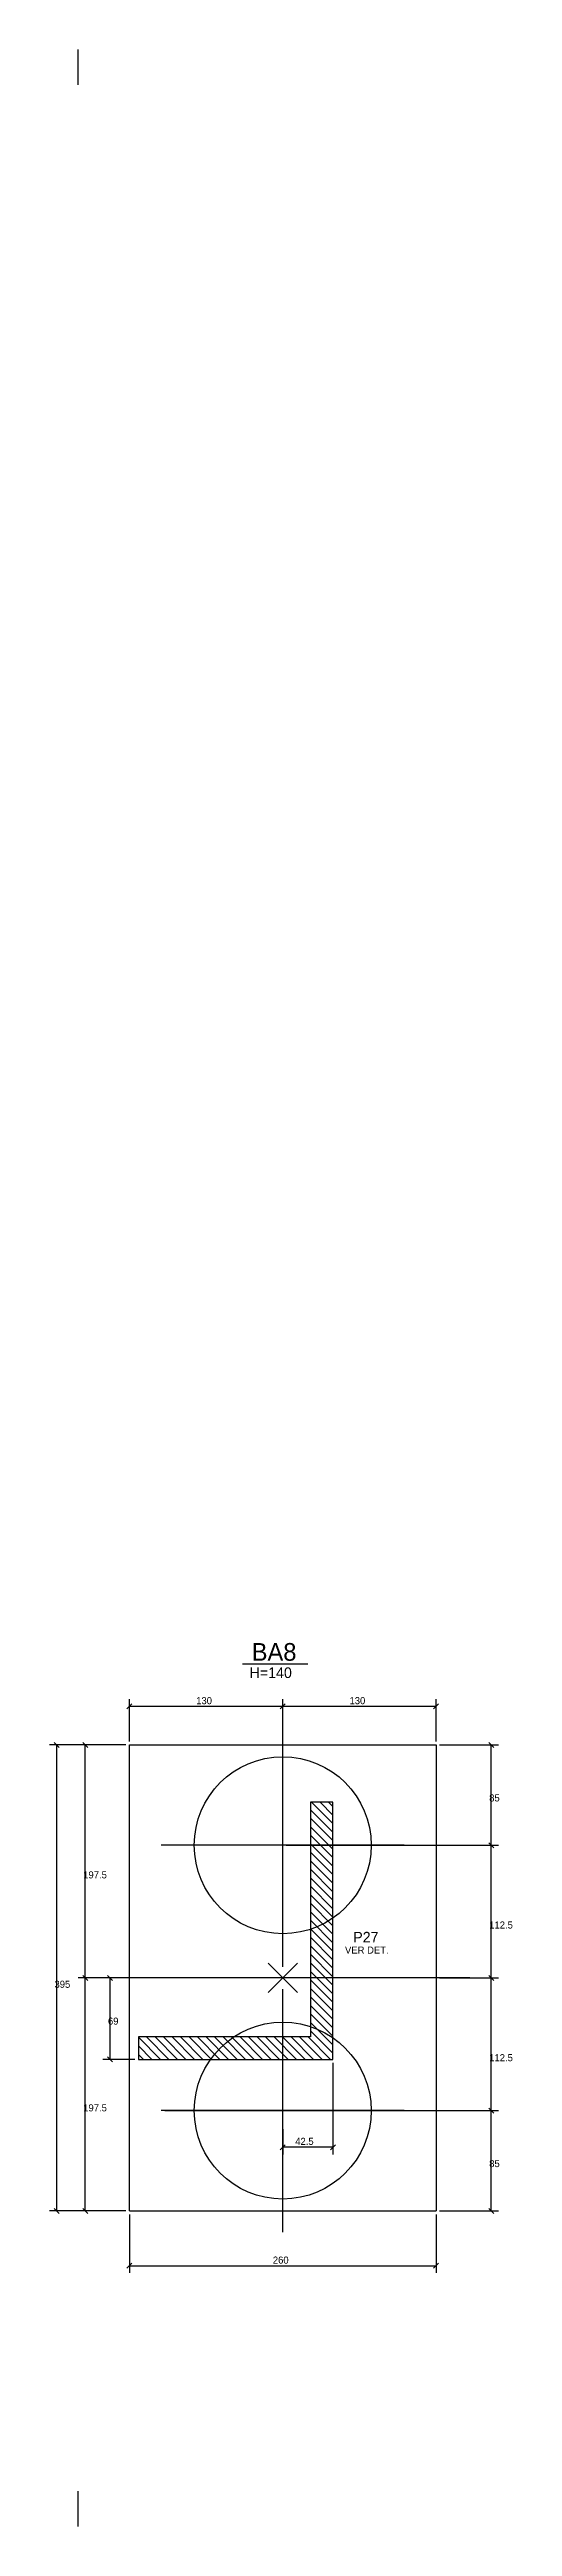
# Model space of a CAD drawing. Header units: metres. Extents: x -5 to 8419, y -6 to 3991.
# Drawn here: x 4991 to 5646, y 491 to 3991 of the extents above; entities that cross this region are included whole.
import ezdxf

# ---------------------------------------------------------------- set-up
doc = ezdxf.new("R2010")
doc.units = ezdxf.units.M

msp = doc.modelspace()

# ---------------------------------------------------------------- texts
at = {"layer": '2', "color": 2}
for s, p in [('130', (5198.747961, 1652.573487)), ('130', (5415.418961, 1652.573487)), ('85', (5612.84601, 1515.147142)), ('197.5', (5039.061654, 1406.395267)), ('112.5', (5612.84601, 1335.560517)), ('395', (4998.473901, 1251.808642)), ('69', (5074.005264, 1199.765524)), ('112.5', (5612.84601, 1148.056767)), ('197.5', (5039.061654, 1077.222017)), ('42.5', (5338.726233, 1029.840063)), ('85', (5612.84601, 998.470142)), ('260', (5307.083461, 862.075493))]:
    msp.add_text(s, height=10, dxfattribs=at).set_placement(p)
at = {"layer": '3', "color": 3}
for s, height, p in [('BA8', 25, (5277.233891, 1713.968197)), ('H=140', 15, (5274.261115, 1689.600685)), ('VER DET.', 10, (5409.056639, 1300.14808))]:
    msp.add_text(s, height=height, dxfattribs=at).set_placement(p)
at = {"layer": '4', "color": 4}
msp.add_text('P27', height=15, dxfattribs=at).set_placement((5420.723856, 1315.888694))

# ---------------------------------------------------------------- linework, layer by layer
for centre in [(5321.083461, 1453.312392), (5321.083461, 1078.304892)]:
    msp.add_circle(centre, 125.0025)
at = {"layer": '1', "color": 1}
for p, q in [((5321.083461, 1281.495705), (5321.083461, 1625.129078)), ((5492.900148, 1453.312392), (5149.266525, 1453.312392)), ((5321.083461, 906.488205), (5321.083461, 1250.121578)), ((5492.900148, 1078.304892), (5149.266525, 1078.304892))]:
    msp.add_line(p, q, dxfattribs=at)
at = {"layer": '2', "color": 2}
for p, q in [((5100.876927, 1646.037953), (5107.947995, 1653.10902)), ((5317.547927, 1646.037953), (5324.618995, 1653.10902)), ((5317.547927, 1646.037953), (5324.618995, 1653.10902)), ((5534.218927, 1646.037953), (5541.289995, 1653.10902)), ((4997.938367, 1598.517425), (5005.009435, 1591.446358)), ((5045.597188, 1591.446358), (5038.52612, 1598.517425)), ((5619.381544, 1591.446358), (5612.310477, 1598.517425)), ((5619.381544, 1449.776858), (5612.310477, 1456.847925)), ((5619.381544, 1449.776858), (5612.310477, 1456.847925)), ((5045.597188, 1262.273108), (5038.52612, 1269.344176)), ((5045.597188, 1262.273108), (5038.52612, 1269.344176)), ((5080.540798, 1262.273108), (5073.46973, 1269.344176)), ((5321.234563, 1265.808642), (5300.400813, 1286.642392)), ((5321.234563, 1265.808642), (5300.400813, 1244.974892)), ((5321.234563, 1265.808642), (5342.068313, 1286.642392)), ((5321.234563, 1265.808642), (5342.068313, 1244.974892)), ((5619.381544, 1262.273108), (5612.310477, 1269.344176)), ((5619.381544, 1262.273108), (5612.310477, 1269.344176)), ((5080.540798, 1147.119706), (5073.46973, 1154.190774)), ((5619.381544, 1074.769358), (5612.310477, 1081.840425)), ((5619.381544, 1074.769358), (5612.310477, 1081.840425)), ((5324.618995, 1029.990808), (5317.547927, 1022.91974)), ((5395.604847, 1029.990808), (5388.533779, 1022.91974)), ((4997.938367, 940.170925), (5005.009435, 933.099858)), ((5045.597188, 933.099858), (5038.52612, 940.170925)), ((5619.381544, 933.099858), (5612.310477, 940.170925)), ((5100.876927, 855.539959), (5107.947995, 862.611026)), ((5534.218927, 855.539959), (5541.289995, 862.611026))]:
    msp.add_line(p, q, dxfattribs=at)
at = {"layer": '3', "color": 3}
for p, q in [((5031.388357, 3990.679532), (5031.388357, 3940.680032)), ((5263.980989, 1709.385689), (5356.639953, 1709.385689)), ((5104.412461, 1594.981892), (5537.754461, 1594.981892)), ((5104.412461, 936.635392), (5104.412461, 1594.981892)), ((5537.754461, 1594.981892), (5537.754461, 936.635392)), ((5361.9105, 1513.99584), (5392.069313, 1483.837027)), ((5373.931315, 1513.99584), (5392.069313, 1495.857842)), ((5385.952131, 1513.99584), (5392.069313, 1507.878658)), ((5360.402013, 1503.483512), (5392.069313, 1471.816212)), ((5360.402013, 1491.462697), (5392.069313, 1459.795397)), ((5360.402013, 1479.441881), (5392.069313, 1447.774581)), ((5360.402013, 1467.421066), (5392.069313, 1435.753766)), ((5360.402013, 1455.400251), (5392.069313, 1423.732951)), ((5360.402013, 1443.379435), (5392.069313, 1411.712135)), ((5360.402013, 1431.35862), (5392.069313, 1399.69132)), ((5360.402013, 1419.337805), (5392.069313, 1387.670505)), ((5360.402013, 1407.31699), (5392.069313, 1375.64969)), ((5360.402013, 1395.296174), (5392.069313, 1363.628874)), ((5360.402013, 1383.275359), (5392.069313, 1351.608059)), ((5360.402013, 1371.254544), (5392.069313, 1339.587244)), ((5360.402013, 1359.233728), (5392.069313, 1327.566428)), ((5360.402013, 1347.212913), (5392.069313, 1315.545613)), ((5360.402013, 1335.192098), (5392.069313, 1303.524798)), ((5360.402013, 1323.171283), (5392.069313, 1291.503983)), ((5360.402013, 1311.150467), (5392.069313, 1279.483167)), ((5360.402013, 1299.129652), (5392.069313, 1267.462352)), ((5360.402013, 1287.108837), (5392.069313, 1255.441537)), ((5360.402013, 1275.088021), (5392.069313, 1243.420721)), ((5360.402013, 1263.067206), (5392.069313, 1231.399906)), ((5360.402013, 1251.046391), (5392.069313, 1219.379091)), ((5360.402013, 1239.025576), (5392.069313, 1207.358276)), ((5360.402013, 1227.00476), (5392.069313, 1195.33746)), ((5360.402013, 1214.983945), (5392.069313, 1183.316645)), ((5360.402013, 1202.96313), (5392.069313, 1171.29583)), ((5360.402013, 1190.942315), (5392.069313, 1159.275015)), ((5117.063813, 1181.843394), (5148.251967, 1150.65524)), ((5117.063813, 1169.822578), (5136.231151, 1150.65524)), ((5117.063813, 1157.801763), (5124.210336, 1150.65524)), ((5128.605482, 1182.32254), (5160.272782, 1150.65524)), ((5140.626297, 1182.32254), (5172.293597, 1150.65524)), ((5152.647112, 1182.32254), (5184.314412, 1150.65524)), ((5164.667928, 1182.32254), (5196.335228, 1150.65524)), ((5176.688743, 1182.32254), (5208.356043, 1150.65524)), ((5188.709558, 1182.32254), (5220.376858, 1150.65524)), ((5200.730374, 1182.32254), (5232.397674, 1150.65524)), ((5212.751189, 1182.32254), (5244.418489, 1150.65524)), ((5224.772004, 1182.32254), (5256.439304, 1150.65524)), ((5236.792819, 1182.32254), (5268.460119, 1150.65524)), ((5248.813635, 1182.32254), (5280.480935, 1150.65524)), ((5260.83445, 1182.32254), (5292.50175, 1150.65524)), ((5272.855265, 1182.32254), (5304.522565, 1150.65524)), ((5284.876081, 1182.32254), (5316.543381, 1150.65524)), ((5296.896896, 1182.32254), (5328.564196, 1150.65524)), ((5308.917711, 1182.32254), (5340.585011, 1150.65524)), ((5320.938526, 1182.32254), (5352.605826, 1150.65524)), ((5332.959342, 1182.32254), (5364.626642, 1150.65524)), ((5344.980157, 1182.32254), (5376.647457, 1150.65524)), ((5357.000972, 1182.32254), (5388.668272, 1150.65524)), ((5104.412461, 936.635392), (5537.754461, 936.635392)), ((5031.388357, 540.681107), (5031.388357, 490.681607))]:
    msp.add_line(p, q, dxfattribs=at)
at = {"layer": '7', "color": 7}
msp.add_lwpolyline([(5392.069313, 1150.65524), (5392.069313, 1513.99584), (5360.402013, 1513.99584), (5360.402013, 1182.32254), (5117.063813, 1182.32254), (5117.063813, 1150.65524), (5392.069313, 1150.65524)], dxfattribs=at)
at = {"layer": '9', "color": 9}
for p, q in [((5104.412461, 1599.981892), (5104.412461, 1659.573487)), ((5104.412461, 1649.573487), (5321.083461, 1649.573487)), ((5321.083461, 1599.981892), (5321.083461, 1659.573487)), ((5321.083461, 1649.573487), (5537.754461, 1649.573487)), ((5537.754461, 1599.981892), (5537.754461, 1659.573487)), ((5099.412461, 1594.981892), (4991.473901, 1594.981892)), ((5001.473901, 1594.981892), (5001.473901, 936.635392)), ((5099.412461, 1594.981892), (5032.061654, 1594.981892)), ((5042.061654, 1265.808642), (5042.061654, 1594.981892)), ((5542.754461, 1594.981892), (5625.84601, 1594.981892)), ((5615.84601, 1453.312392), (5615.84601, 1594.981892)), ((5326.083461, 1453.312392), (5625.84601, 1453.312392)), ((5615.84601, 1265.808642), (5615.84601, 1453.312392)), ((5585.587851, 1265.808642), (5032.061654, 1265.808642)), ((5042.061654, 936.635392), (5042.061654, 1265.808642)), ((5099.412461, 1265.808642), (5067.005264, 1265.808642)), ((5077.005264, 1150.65524), (5077.005264, 1265.808642)), ((5542.754461, 1265.808642), (5625.84601, 1265.808642)), ((5615.84601, 1078.304892), (5615.84601, 1265.808642)), ((5112.063813, 1150.65524), (5067.005264, 1150.65524)), ((5392.069313, 1145.65524), (5392.069313, 1016.455274)), ((5154.266537, 1078.304892), (5625.84601, 1078.304892)), ((5321.083461, 1051.85363), (5321.083461, 1016.455274)), ((5615.84601, 936.635392), (5615.84601, 1078.304892)), ((5392.069313, 1026.455274), (5321.083461, 1026.455274)), ((5099.412461, 936.635392), (4991.473901, 936.635392)), ((5099.412461, 936.635392), (5032.061654, 936.635392)), ((5104.412461, 931.635392), (5104.412461, 849.075493)), ((5537.754461, 931.635392), (5537.754461, 849.075493)), ((5542.754461, 936.635392), (5625.84601, 936.635392)), ((5104.412461, 859.075493), (5537.754461, 859.075493))]:
    msp.add_line(p, q, dxfattribs=at)

msp.set_redraw_order([(e.dxf.handle, doc.entitydb.next_handle()) for e in msp.query("TEXT MTEXT ATTDEF DIMENSION ARC_DIMENSION")])  # texts and dimensions are drawn at this point

doc.saveas('drawing.dxf')
